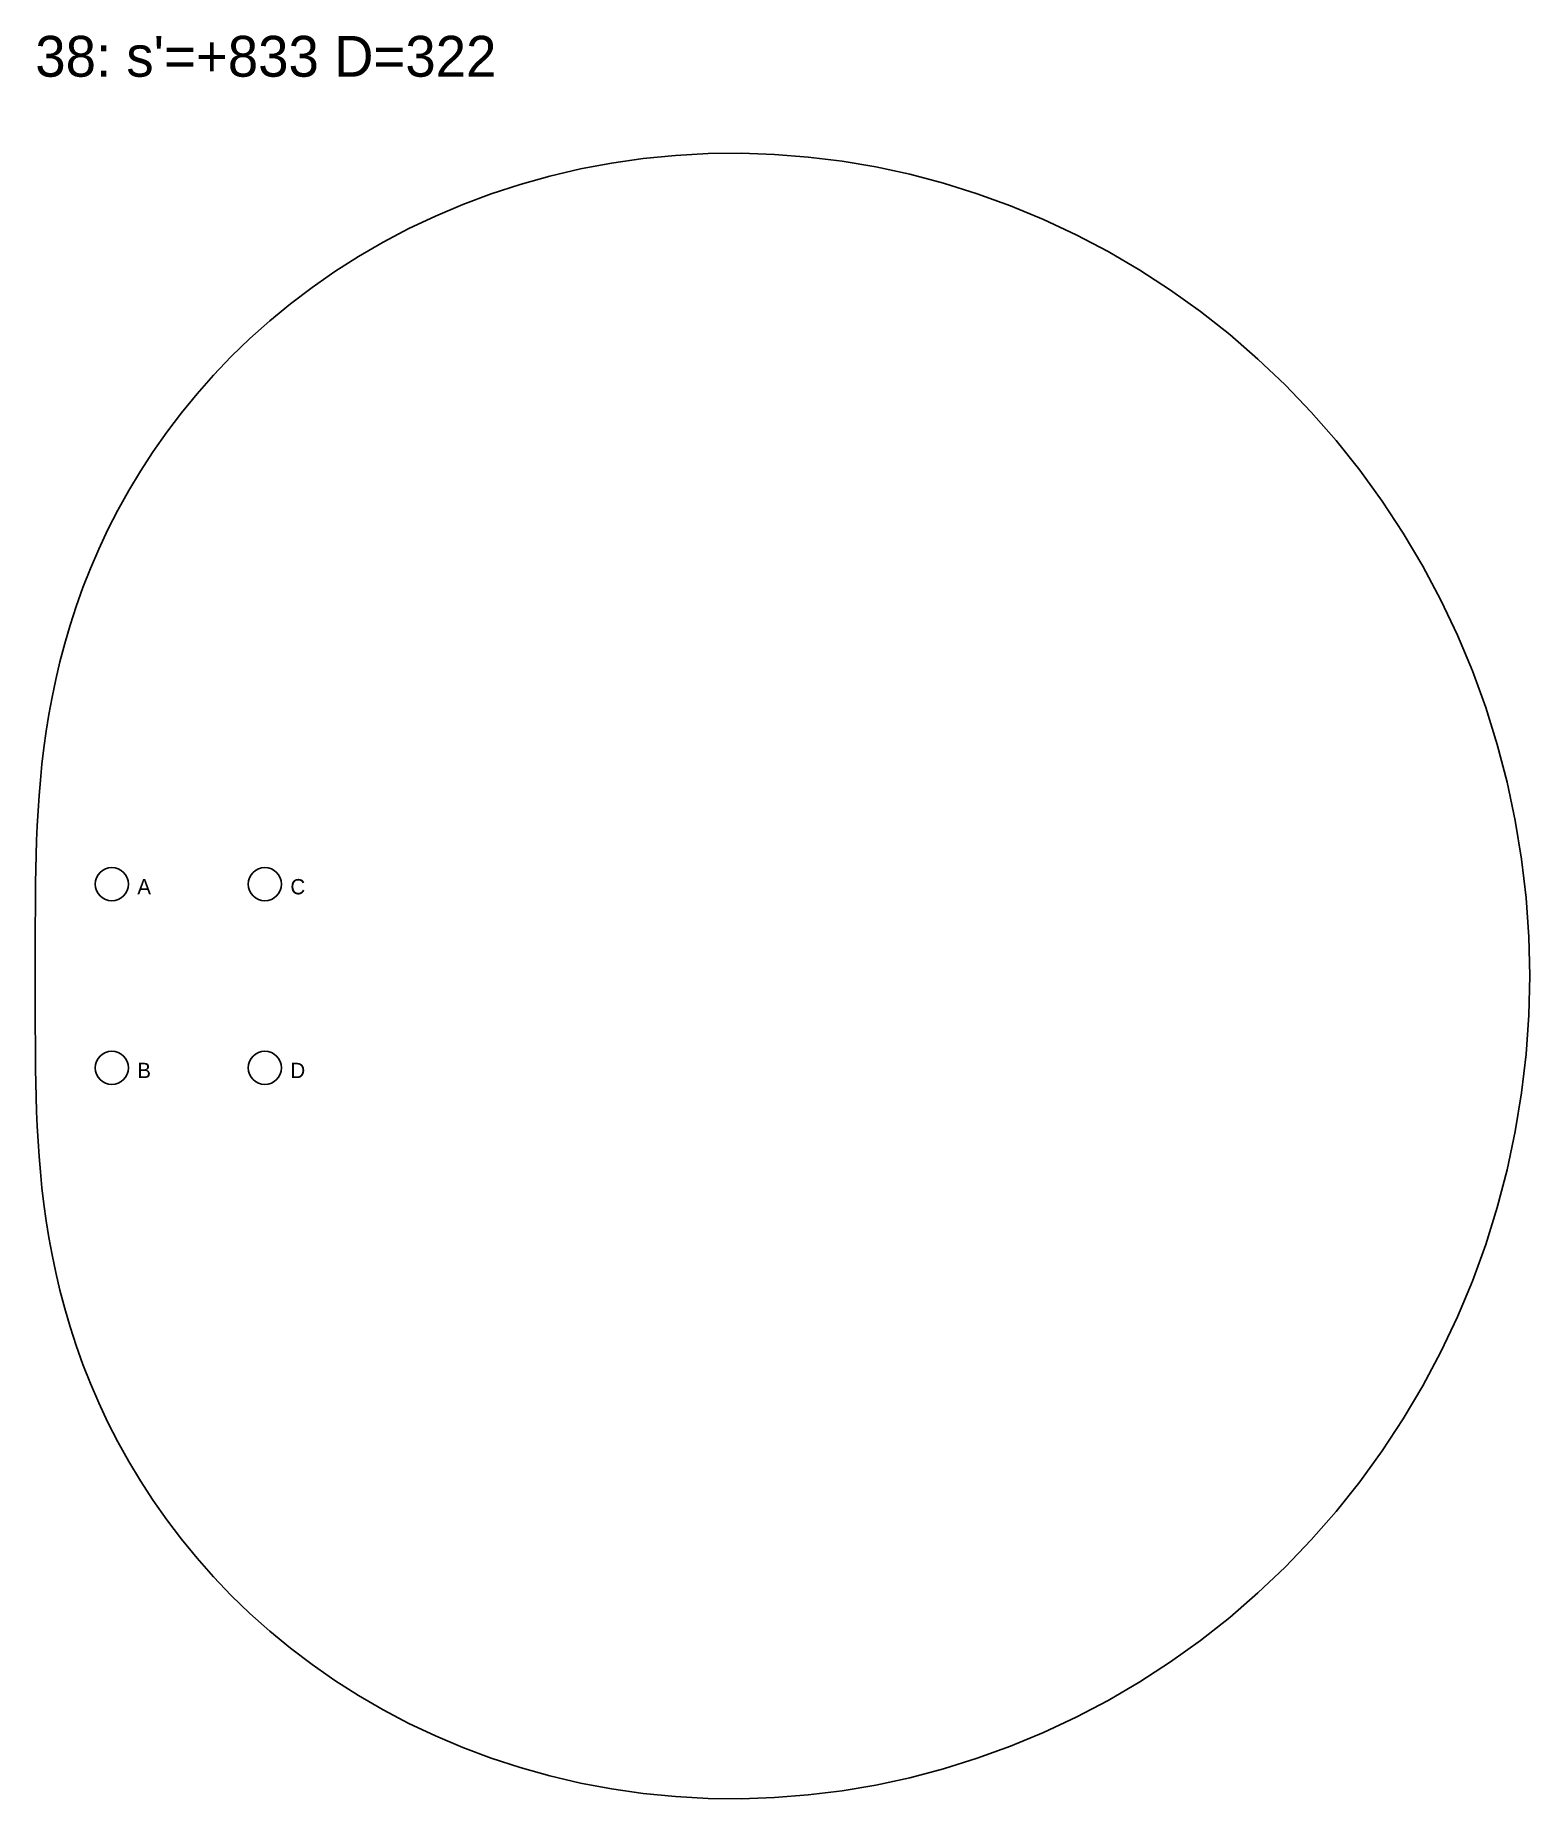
# Model space of a CAD drawing. Header units: millimetres. Extents: x 0 to 2007, y -5243 to 138.
# Drawn here: x 1260 to 1552.9, y -2961.2 to -2615.7 of the extents above; entities that cross this region are included whole.
import ezdxf

# ---------------------------------------------------------------- set-up
doc = ezdxf.new("R2010")
doc.units = ezdxf.units.MM
for name, color, linetype in [('DOWEL', 5, 'CONTINUOUS'), ('SLAB_38', 4, 'CONTINUOUS'), ('TEXT', 1, 'CONTINUOUS')]:
    doc.layers.add(name, color=color, linetype=linetype)

msp = doc.modelspace()

# ---------------------------------------------------------------- texts
at = {"layer": 'DOWEL'}
for s, p in [('A', (1280, -2784)), ('C', (1310, -2784)), ('B', (1280, -2820)), ('D', (1310, -2820))]:
    msp.add_text(s, height=3, dxfattribs=at).set_placement(p)
at = {"layer": 'TEXT'}
msp.add_text("38: s'=+833 D=322", height=8, dxfattribs=at).set_placement((1260, -2623.802))

# ---------------------------------------------------------------- linework, layer by layer
at = {"layer": 'DOWEL'}
for centre in [(1275, -2782), (1305, -2782), (1275, -2818), (1305, -2818)]:
    msp.add_circle(centre, 3.25, dxfattribs=at)
at = {"layer": 'SLAB_38'}
msp.add_lwpolyline([(1552.862, -2800), (1552.684, -2792.336), (1552.149, -2784.691), (1551.26, -2777.083), (1550.019, -2769.53), (1548.43, -2762.052), (1546.497, -2754.666), (1544.228, -2747.389), (1541.627, -2740.239), (1538.704, -2733.233), (1535.467, -2726.387), (1531.925, -2719.716), (1528.09, -2713.236), (1523.973, -2706.962), (1519.585, -2700.906), (1514.94, -2695.081), (1510.052, -2689.5), (1504.934, -2684.175), (1499.601, -2679.114), (1494.069, -2674.328), (1488.353, -2669.824), (1482.469, -2665.611), (1476.435, -2661.695), (1470.265, -2658.081), (1463.978, -2654.773), (1457.591, -2651.776), (1451.119, -2649.09), (1444.581, -2646.719), (1437.993, -2644.661), (1431.372, -2642.917), (1424.735, -2641.484), (1418.098, -2640.36), (1411.476, -2639.541), (1404.887, -2639.024), (1398.344, -2638.802), (1391.863, -2638.869), (1385.457, -2639.218), (1379.14, -2639.842), (1372.925, -2640.732), (1366.825, -2641.879), (1360.851, -2643.273), (1355.013, -2644.903), (1349.322, -2646.76), (1343.786, -2648.831), (1338.415, -2651.104), (1333.216, -2653.569), (1328.194, -2656.212), (1323.357, -2659.02), (1318.709, -2661.982), (1314.254, -2665.084), (1309.996, -2668.314), (1305.936, -2671.658), (1302.076, -2675.105), (1298.416, -2678.641), (1294.957, -2682.253), (1291.698, -2685.931), (1288.636, -2689.661), (1285.769, -2693.433), (1283.094, -2697.236), (1280.607, -2701.058), (1278.304, -2704.89), (1276.179, -2708.722), (1274.227, -2712.545), (1272.441, -2716.351), (1270.815, -2720.131), (1269.342, -2723.879), (1268.015, -2727.588), (1266.826, -2731.252), (1265.767, -2734.866), (1264.83, -2738.426), (1264.007, -2741.928), (1263.29, -2745.368), (1262.671, -2748.746), (1262.14, -2752.059), (1261.691, -2755.306), (1261.314, -2758.488), (1261.003, -2761.604), (1260.75, -2764.656), (1260.547, -2767.646), (1260.388, -2770.576), (1260.266, -2773.449), (1260.175, -2776.268), (1260.11, -2779.037), (1260.065, -2781.761), (1260.035, -2784.445), (1260.017, -2787.093), (1260.007, -2789.711), (1260.002, -2792.305), (1260, -2794.88), (1260, -2797.443), (1260, -2800), (1260, -2802.557), (1260, -2805.12), (1260.002, -2807.695), (1260.007, -2810.289), (1260.017, -2812.907), (1260.035, -2815.555), (1260.065, -2818.239), (1260.11, -2820.963), (1260.175, -2823.732), (1260.266, -2826.551), (1260.388, -2829.424), (1260.547, -2832.354), (1260.75, -2835.344), (1261.003, -2838.396), (1261.314, -2841.512), (1261.691, -2844.694), (1262.14, -2847.941), (1262.671, -2851.254), (1263.29, -2854.632), (1264.007, -2858.072), (1264.83, -2861.574), (1265.767, -2865.134), (1266.826, -2868.748), (1268.015, -2872.412), (1269.342, -2876.121), (1270.815, -2879.869), (1272.441, -2883.649), (1274.227, -2887.455), (1276.179, -2891.278), (1278.304, -2895.11), (1280.607, -2898.942), (1283.094, -2902.764), (1285.769, -2906.567), (1288.636, -2910.339), (1291.698, -2914.069), (1294.957, -2917.747), (1298.416, -2921.359), (1302.076, -2924.895), (1305.936, -2928.342), (1309.996, -2931.686), (1314.254, -2934.916), (1318.709, -2938.018), (1323.357, -2940.98), (1328.194, -2943.788), (1333.216, -2946.431), (1338.415, -2948.896), (1343.786, -2951.169), (1349.322, -2953.24), (1355.013, -2955.097), (1360.851, -2956.727), (1366.825, -2958.121), (1372.925, -2959.268), (1379.14, -2960.158), (1385.457, -2960.782), (1391.863, -2961.131), (1398.344, -2961.198), (1404.887, -2960.976), (1411.476, -2960.459), (1418.098, -2959.64), (1424.735, -2958.516), (1431.372, -2957.083), (1437.993, -2955.339), (1444.581, -2953.281), (1451.119, -2950.91), (1457.591, -2948.224), (1463.978, -2945.227), (1470.265, -2941.919), (1476.435, -2938.305), (1482.469, -2934.389), (1488.353, -2930.176), (1494.069, -2925.672), (1499.601, -2920.886), (1504.934, -2915.825), (1510.052, -2910.5), (1514.94, -2904.919), (1519.585, -2899.094), (1523.973, -2893.038), (1528.09, -2886.764), (1531.925, -2880.284), (1535.467, -2873.613), (1538.704, -2866.767), (1541.627, -2859.761), (1544.228, -2852.611), (1546.497, -2845.334), (1548.43, -2837.948), (1550.019, -2830.47), (1551.26, -2822.917), (1552.149, -2815.309), (1552.684, -2807.664)], close=True, dxfattribs=at)

msp.set_redraw_order([(e.dxf.handle, doc.entitydb.next_handle()) for e in msp.query("TEXT MTEXT ATTDEF DIMENSION ARC_DIMENSION")])  # texts and dimensions are drawn at this point

doc.saveas('drawing.dxf')
